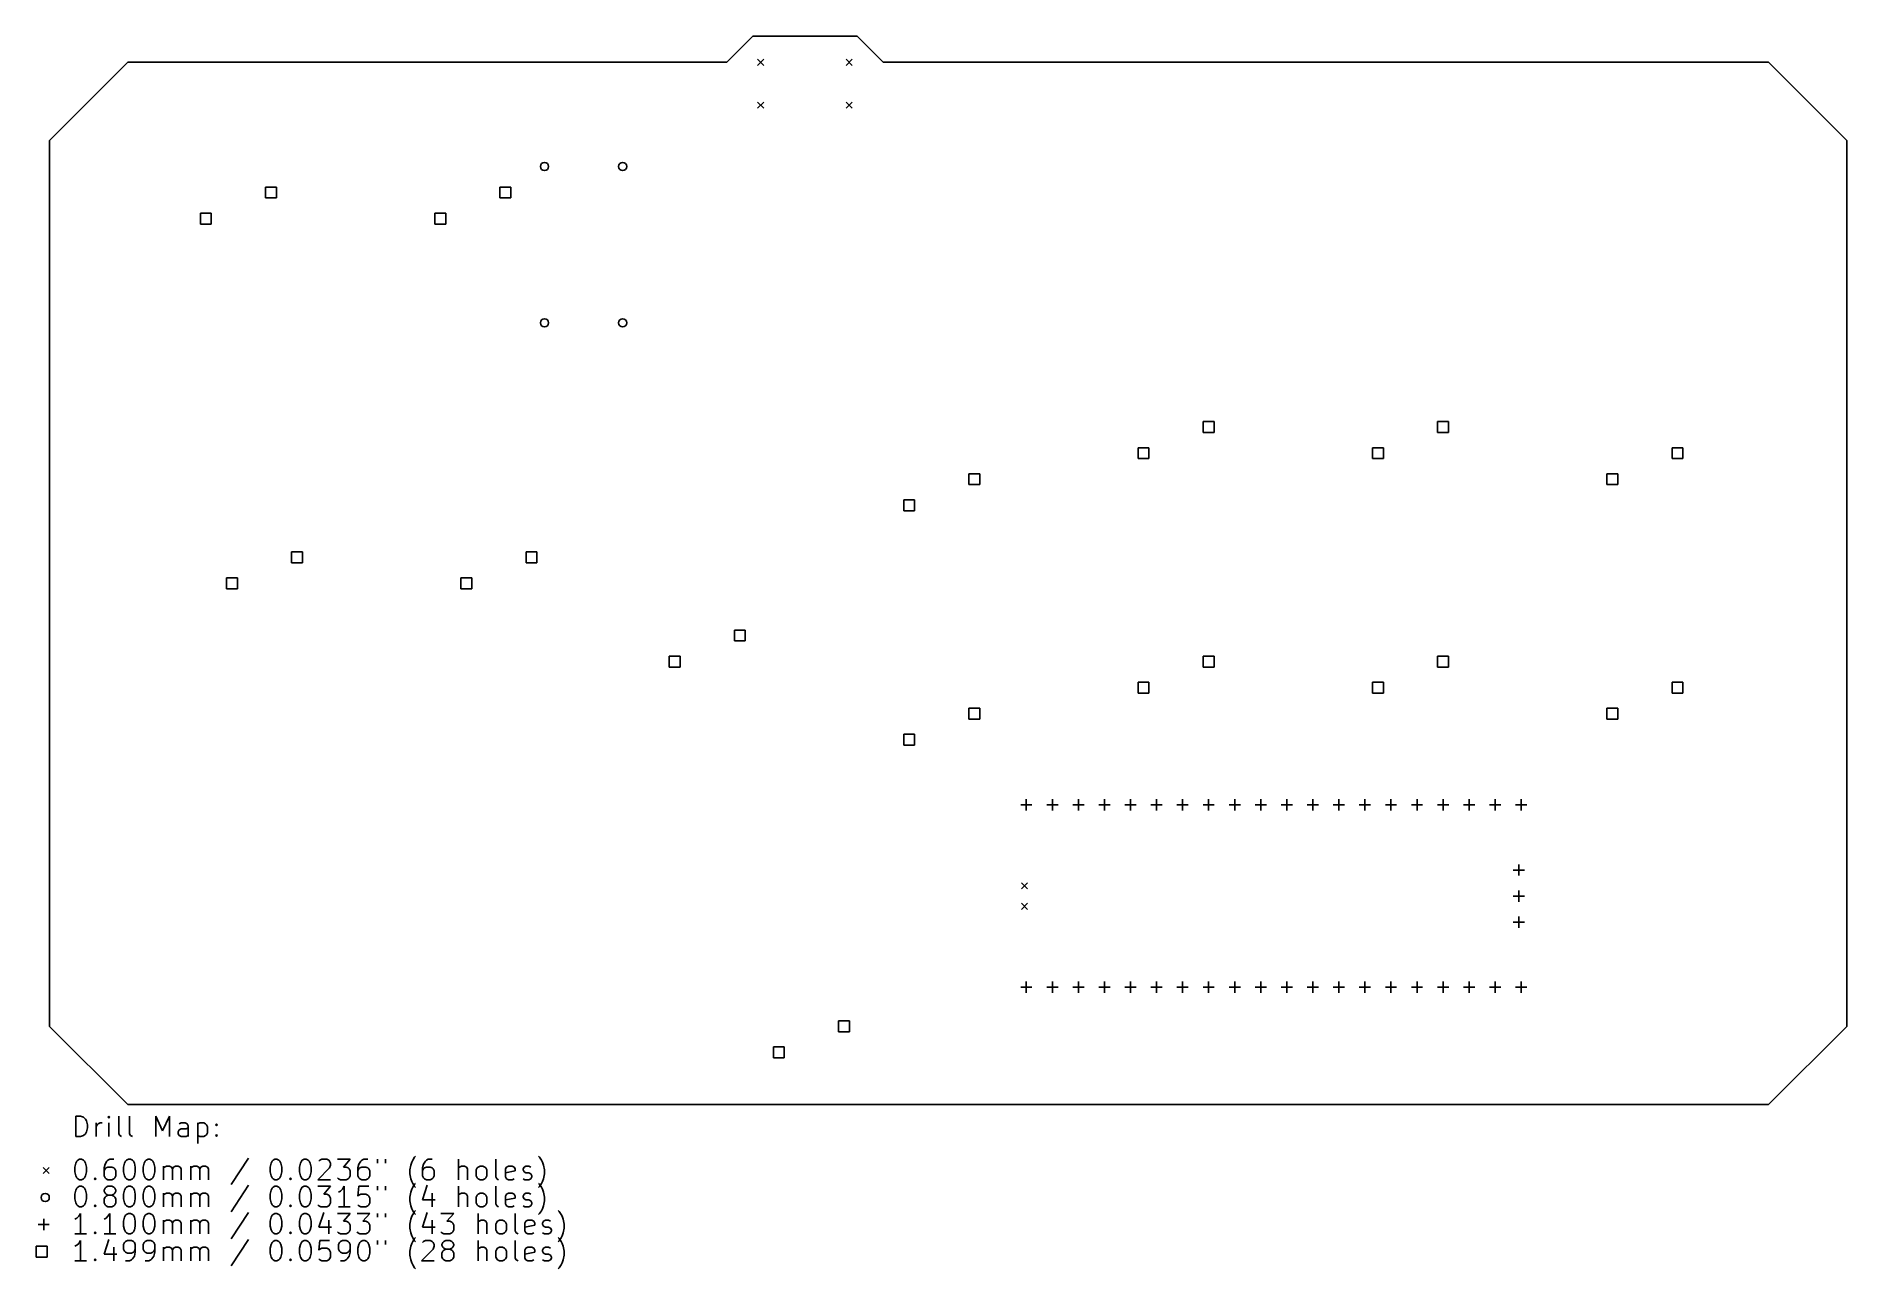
# Model space of a CAD drawing. Extents: x 77 to 254, y -153 to -33.
import ezdxf

# ---------------------------------------------------------------- set-up
doc = ezdxf.new("R2010")
doc.units = 0
doc.layers.add('BLACK', color=7, linetype='CONTINUOUS')

msp = doc.modelspace()

# ---------------------------------------------------------------- linework, layer by layer
at = {"layer": 'BLACK', "linetype": 'CONTINUOUS'}
for p, q in [((147.32, -33.02), (144.78, -35.56)), ((157.48, -33.02), (147.32, -33.02)), ((160.02, -35.56), (157.48, -33.02)), ((147.78, -35.26), (148.38, -35.86)), ((148.38, -35.26), (147.78, -35.86)), ((156.42, -35.26), (157.02, -35.86)), ((157.02, -35.26), (156.42, -35.86)), ((86.36, -35.56), (78.74, -43.18)), ((144.78, -35.56), (86.36, -35.56)), ((246.38, -35.56), (160.02, -35.56)), ((254, -43.18), (246.38, -35.56)), ((147.78, -39.44), (148.38, -40.04)), ((148.38, -39.44), (147.78, -40.04)), ((156.42, -39.44), (157.02, -40.04)), ((157.02, -39.44), (156.42, -40.04)), ((78.74, -43.18), (78.74, -129.54)), ((254, -129.54), (254, -43.18)), ((100.86, -47.7302), (99.8002, -47.7302)), ((99.8002, -47.7302), (99.8002, -48.7898)), ((99.8002, -48.7898), (100.86, -48.7898)), ((100.86, -48.7898), (100.86, -47.7302)), ((123.72, -47.7302), (122.66, -47.7302)), ((122.66, -47.7302), (122.66, -48.7898)), ((122.66, -48.7898), (123.72, -48.7898)), ((123.72, -48.7898), (123.72, -47.7302)), ((94.5098, -50.2702), (93.4502, -50.2702)), ((93.4502, -50.2702), (93.4502, -51.3298)), ((94.5098, -51.3298), (94.5098, -50.2702)), ((117.37, -50.2702), (116.31, -50.2702)), ((116.31, -50.2702), (116.31, -51.3298)), ((117.37, -51.3298), (117.37, -50.2702)), ((93.4502, -51.3298), (94.5098, -51.3298)), ((116.31, -51.3298), (117.37, -51.3298)), ((192.3, -70.5902), (191.24, -70.5902)), ((191.24, -70.5902), (191.24, -71.6498)), ((192.3, -71.6498), (192.3, -70.5902)), ((215.16, -70.5902), (214.1, -70.5902)), ((214.1, -70.5902), (214.1, -71.6498)), ((215.16, -71.6498), (215.16, -70.5902)), ((191.24, -71.6498), (192.3, -71.6498)), ((214.1, -71.6498), (215.16, -71.6498)), ((185.95, -73.1302), (184.89, -73.1302)), ((184.89, -73.1302), (184.89, -74.1898)), ((185.95, -74.1898), (185.95, -73.1302)), ((208.81, -73.1302), (207.75, -73.1302)), ((207.75, -73.1302), (207.75, -74.1898)), ((208.81, -74.1898), (208.81, -73.1302)), ((238.02, -73.1302), (236.96, -73.1302)), ((236.96, -73.1302), (236.96, -74.1898)), ((238.02, -74.1898), (238.02, -73.1302)), ((169.44, -75.6702), (168.38, -75.6702)), ((168.38, -75.6702), (168.38, -76.7298)), ((169.44, -76.7298), (169.44, -75.6702)), ((184.89, -74.1898), (185.95, -74.1898)), ((207.75, -74.1898), (208.81, -74.1898)), ((231.67, -75.6702), (230.61, -75.6702)), ((230.61, -75.6702), (230.61, -76.7298)), ((231.67, -76.7298), (231.67, -75.6702)), ((236.96, -74.1898), (238.02, -74.1898)), ((168.38, -76.7298), (169.44, -76.7298)), ((230.61, -76.7298), (231.67, -76.7298)), ((163.09, -78.2102), (162.03, -78.2102)), ((162.03, -78.2102), (162.03, -79.2698)), ((162.03, -79.2698), (163.09, -79.2698)), ((163.09, -79.2698), (163.09, -78.2102)), ((103.4, -83.2902), (102.34, -83.2902)), ((102.34, -83.2902), (102.34, -84.3498)), ((102.34, -84.3498), (103.4, -84.3498)), ((103.4, -84.3498), (103.4, -83.2902)), ((126.26, -83.2902), (125.2, -83.2902)), ((125.2, -83.2902), (125.2, -84.3498)), ((125.2, -84.3498), (126.26, -84.3498)), ((126.26, -84.3498), (126.26, -83.2902)), ((97.0498, -85.8302), (95.9902, -85.8302)), ((95.9902, -85.8302), (95.9902, -86.8898)), ((97.0498, -86.8898), (97.0498, -85.8302)), ((119.91, -85.8302), (118.85, -85.8302)), ((118.85, -85.8302), (118.85, -86.8898)), ((119.91, -86.8898), (119.91, -85.8302)), ((95.9902, -86.8898), (97.0498, -86.8898)), ((118.85, -86.8898), (119.91, -86.8898)), ((146.58, -90.9102), (145.52, -90.9102)), ((145.52, -90.9102), (145.52, -91.9698)), ((146.58, -91.9698), (146.58, -90.9102)), ((140.23, -93.4502), (139.17, -93.4502)), ((139.17, -93.4502), (139.17, -94.5098)), ((140.23, -94.5098), (140.23, -93.4502)), ((145.52, -91.9698), (146.58, -91.9698)), ((192.3, -93.4502), (191.24, -93.4502)), ((191.24, -93.4502), (191.24, -94.5098)), ((192.3, -94.5098), (192.3, -93.4502)), ((215.16, -93.4502), (214.1, -93.4502)), ((214.1, -93.4502), (214.1, -94.5098)), ((215.16, -94.5098), (215.16, -93.4502)), ((139.17, -94.5098), (140.23, -94.5098)), ((191.24, -94.5098), (192.3, -94.5098)), ((214.1, -94.5098), (215.16, -94.5098)), ((185.95, -95.9902), (184.89, -95.9902)), ((184.89, -95.9902), (184.89, -97.0498)), ((184.89, -97.0498), (185.95, -97.0498)), ((185.95, -97.0498), (185.95, -95.9902)), ((208.81, -95.9902), (207.75, -95.9902)), ((207.75, -95.9902), (207.75, -97.0498)), ((207.75, -97.0498), (208.81, -97.0498)), ((208.81, -97.0498), (208.81, -95.9902)), ((238.02, -95.9902), (236.96, -95.9902)), ((236.96, -95.9902), (236.96, -97.0498)), ((236.96, -97.0498), (238.02, -97.0498)), ((238.02, -97.0498), (238.02, -95.9902)), ((169.44, -98.5302), (168.38, -98.5302)), ((168.38, -98.5302), (168.38, -99.5898)), ((169.44, -99.5898), (169.44, -98.5302)), ((231.67, -98.5302), (230.61, -98.5302)), ((230.61, -98.5302), (230.61, -99.5898)), ((231.67, -99.5898), (231.67, -98.5302)), ((168.38, -99.5898), (169.44, -99.5898)), ((230.61, -99.5898), (231.67, -99.5898)), ((163.09, -101.07), (162.03, -101.07)), ((162.03, -101.07), (162.03, -102.13)), ((162.03, -102.13), (163.09, -102.13)), ((163.09, -102.13), (163.09, -101.07)), ((173.99, -107.4), (173.99, -108.5)), ((176.53, -107.4), (176.53, -108.5)), ((179.07, -107.4), (179.07, -108.5)), ((181.61, -107.4), (181.61, -108.5)), ((184.15, -107.4), (184.15, -108.5)), ((186.69, -107.4), (186.69, -108.5)), ((189.23, -107.4), (189.23, -108.5)), ((191.77, -107.4), (191.77, -108.5)), ((194.31, -107.4), (194.31, -108.5)), ((196.85, -107.4), (196.85, -108.5)), ((199.39, -107.4), (199.39, -108.5)), ((201.93, -107.4), (201.93, -108.5)), ((204.47, -107.4), (204.47, -108.5)), ((207.01, -107.4), (207.01, -108.5)), ((209.55, -107.4), (209.55, -108.5)), ((212.09, -107.4), (212.09, -108.5)), ((214.63, -107.4), (214.63, -108.5)), ((217.17, -107.4), (217.17, -108.5)), ((219.71, -107.4), (219.71, -108.5)), ((222.25, -107.4), (222.25, -108.5)), ((173.44, -107.95), (174.54, -107.95)), ((175.98, -107.95), (177.08, -107.95)), ((178.52, -107.95), (179.62, -107.95)), ((181.06, -107.95), (182.16, -107.95)), ((183.6, -107.95), (184.7, -107.95)), ((186.14, -107.95), (187.24, -107.95)), ((188.68, -107.95), (189.78, -107.95)), ((191.22, -107.95), (192.32, -107.95)), ((193.76, -107.95), (194.86, -107.95)), ((196.3, -107.95), (197.4, -107.95)), ((198.84, -107.95), (199.94, -107.95)), ((201.38, -107.95), (202.48, -107.95)), ((203.92, -107.95), (205.02, -107.95)), ((206.46, -107.95), (207.56, -107.95)), ((209, -107.95), (210.1, -107.95)), ((211.54, -107.95), (212.64, -107.95)), ((214.08, -107.95), (215.18, -107.95)), ((216.62, -107.95), (217.72, -107.95)), ((219.16, -107.95), (220.26, -107.95)), ((221.7, -107.95), (222.8, -107.95)), ((221.47, -114.3), (222.57, -114.3)), ((222.02, -113.75), (222.02, -114.85)), ((173.52, -115.54), (174.12, -116.14)), ((174.12, -115.54), (173.52, -116.14)), ((222.02, -116.29), (222.02, -117.39)), ((173.52, -117.54), (174.12, -118.14)), ((174.12, -117.54), (173.52, -118.14)), ((221.47, -116.84), (222.57, -116.84)), ((221.47, -119.38), (222.57, -119.38)), ((222.02, -118.83), (222.02, -119.93)), ((173.99, -125.18), (173.99, -126.28)), ((176.53, -125.18), (176.53, -126.28)), ((179.07, -125.18), (179.07, -126.28)), ((181.61, -125.18), (181.61, -126.28)), ((184.15, -125.18), (184.15, -126.28)), ((186.69, -125.18), (186.69, -126.28)), ((189.23, -125.18), (189.23, -126.28)), ((191.77, -125.18), (191.77, -126.28)), ((194.31, -125.18), (194.31, -126.28)), ((196.85, -125.18), (196.85, -126.28)), ((199.39, -125.18), (199.39, -126.28)), ((201.93, -125.18), (201.93, -126.28)), ((204.47, -125.18), (204.47, -126.28)), ((207.01, -125.18), (207.01, -126.28)), ((209.55, -125.18), (209.55, -126.28)), ((212.09, -125.18), (212.09, -126.28)), ((214.63, -125.18), (214.63, -126.28)), ((217.17, -125.18), (217.17, -126.28)), ((219.71, -125.18), (219.71, -126.28)), ((222.25, -125.18), (222.25, -126.28)), ((173.44, -125.73), (174.54, -125.73)), ((175.98, -125.73), (177.08, -125.73)), ((178.52, -125.73), (179.62, -125.73)), ((181.06, -125.73), (182.16, -125.73)), ((183.6, -125.73), (184.7, -125.73)), ((186.14, -125.73), (187.24, -125.73)), ((188.68, -125.73), (189.78, -125.73)), ((191.22, -125.73), (192.32, -125.73)), ((193.76, -125.73), (194.86, -125.73)), ((196.3, -125.73), (197.4, -125.73)), ((198.84, -125.73), (199.94, -125.73)), ((201.38, -125.73), (202.48, -125.73)), ((203.92, -125.73), (205.02, -125.73)), ((206.46, -125.73), (207.56, -125.73)), ((209, -125.73), (210.1, -125.73)), ((211.54, -125.73), (212.64, -125.73)), ((214.08, -125.73), (215.18, -125.73)), ((216.62, -125.73), (217.72, -125.73)), ((219.16, -125.73), (220.26, -125.73)), ((221.7, -125.73), (222.8, -125.73)), ((78.74, -129.54), (86.36, -137.16)), ((156.74, -129.01), (155.68, -129.01)), ((155.68, -129.01), (155.68, -130.07)), ((155.68, -130.07), (156.74, -130.07)), ((156.74, -130.07), (156.74, -129.01)), ((246.38, -137.16), (254, -129.54)), ((150.39, -131.55), (149.33, -131.55)), ((149.33, -131.55), (149.33, -132.61)), ((150.39, -132.61), (150.39, -131.55)), ((149.33, -132.61), (150.39, -132.61)), ((86.36, -137.16), (246.38, -137.16)), ((81.2912, -140.29), (81.2912, -138.29)), ((81.2912, -138.29), (81.7674, -138.29)), ((81.7674, -138.29), (82.0531, -138.385)), ((82.0531, -138.385), (82.2436, -138.575)), ((82.2436, -138.575), (82.3388, -138.766)), ((82.3388, -138.766), (82.434, -139.147)), ((82.434, -139.433), (82.3388, -139.814)), ((82.434, -139.147), (82.434, -139.433)), ((83.2912, -140.29), (83.2912, -138.956)), ((83.2912, -139.337), (83.3864, -139.147)), ((83.3864, -139.147), (83.4817, -139.052)), ((83.4817, -139.052), (83.6721, -138.956)), ((83.6721, -138.956), (83.8626, -138.956)), ((84.5293, -138.29), (84.434, -138.385)), ((84.434, -138.385), (84.5293, -138.48)), ((84.6245, -138.385), (84.5293, -138.29)), ((84.5293, -138.29), (84.5293, -138.48)), ((84.5293, -138.48), (84.6245, -138.385)), ((84.5293, -140.29), (84.5293, -138.956)), ((85.4817, -140.004), (85.4817, -138.29)), ((86.5293, -140.004), (86.5293, -138.29)), ((89.1007, -140.29), (89.1007, -138.29)), ((89.1007, -138.29), (89.7674, -139.718)), ((89.7674, -139.718), (90.434, -138.29)), ((90.434, -138.29), (90.434, -140.29)), ((91.5769, -138.956), (91.3864, -139.052)), ((91.9579, -138.956), (91.5769, -138.956)), ((92.1483, -139.052), (91.9579, -138.956)), ((92.0531, -139.528), (92.2436, -139.433)), ((92.2436, -139.242), (92.1483, -139.052)), ((92.2436, -140.29), (92.2436, -139.242)), ((93.196, -138.956), (93.196, -140.956)), ((93.196, -139.052), (93.3864, -138.956)), ((93.3864, -138.956), (93.7674, -138.956)), ((93.7674, -138.956), (93.9579, -139.052)), ((93.9579, -139.052), (94.0531, -139.147)), ((94.0531, -139.147), (94.1483, -139.337)), ((94.1483, -139.337), (94.1483, -139.909)), ((94.9102, -139.147), (95.0055, -139.052)), ((95.0055, -139.242), (94.9102, -139.147)), ((95.0055, -139.052), (95.1007, -139.147)), ((95.0055, -139.052), (95.0055, -139.242)), ((95.1007, -139.147), (95.0055, -139.242)), ((81.7674, -140.29), (81.2912, -140.29)), ((82.0531, -140.195), (81.7674, -140.29)), ((82.2436, -140.004), (82.0531, -140.195)), ((82.3388, -139.814), (82.2436, -140.004)), ((85.5769, -140.195), (85.4817, -140.004)), ((85.7674, -140.29), (85.5769, -140.195)), ((86.6245, -140.195), (86.5293, -140.004)), ((86.815, -140.29), (86.6245, -140.195)), ((91.2912, -139.814), (91.3864, -139.623)), ((91.2912, -140.004), (91.2912, -139.814)), ((91.3864, -140.195), (91.2912, -140.004)), ((91.3864, -139.623), (91.5769, -139.528)), ((91.5769, -140.29), (91.3864, -140.195)), ((91.5769, -139.528), (92.0531, -139.528)), ((92.0531, -140.29), (91.5769, -140.29)), ((92.2436, -140.195), (92.0531, -140.29)), ((93.3864, -140.29), (93.196, -140.195)), ((93.7674, -140.29), (93.3864, -140.29)), ((93.9579, -140.195), (93.7674, -140.29)), ((94.0531, -140.099), (93.9579, -140.195)), ((94.1483, -139.909), (94.0531, -140.099)), ((94.9102, -140.195), (95.0055, -140.099)), ((95.0055, -140.29), (94.9102, -140.195)), ((95.0055, -140.099), (95.1007, -140.195)), ((95.0055, -140.099), (95.0055, -140.29)), ((95.1007, -140.195), (95.0055, -140.29)), ((81.196, -143.252), (81.2912, -142.871)), ((81.2912, -142.871), (81.3864, -142.68)), ((81.3864, -142.68), (81.4817, -142.585)), ((81.4817, -142.585), (81.6721, -142.49)), ((81.6721, -142.49), (81.8626, -142.49)), ((81.8626, -142.49), (82.0531, -142.585)), ((82.0531, -142.585), (82.1483, -142.68)), ((82.1483, -142.68), (82.2436, -142.871)), ((82.2436, -142.871), (82.3388, -143.252)), ((84.1483, -142.966), (84.0531, -143.347)), ((84.3388, -142.68), (84.1483, -142.966)), ((84.434, -142.585), (84.3388, -142.68)), ((84.6245, -142.49), (84.434, -142.585)), ((85.0055, -142.49), (84.6245, -142.49)), ((85.9579, -143.252), (86.0531, -142.871)), ((86.0531, -142.871), (86.1483, -142.68)), ((86.1483, -142.68), (86.2436, -142.585)), ((86.2436, -142.585), (86.434, -142.49)), ((86.434, -142.49), (86.6245, -142.49)), ((86.6245, -142.49), (86.815, -142.585)), ((86.815, -142.585), (86.9102, -142.68)), ((86.9102, -142.68), (87.0055, -142.871)), ((87.0055, -142.871), (87.1007, -143.252)), ((87.8626, -143.252), (87.9579, -142.871)), ((87.9579, -142.871), (88.0531, -142.68)), ((88.0531, -142.68), (88.1483, -142.585)), ((88.1483, -142.585), (88.3388, -142.49)), ((88.3388, -142.49), (88.5293, -142.49)), ((88.5293, -142.49), (88.7198, -142.585)), ((88.7198, -142.585), (88.815, -142.68)), ((88.815, -142.68), (88.9102, -142.871)), ((88.9102, -142.871), (89.0055, -143.252)), ((98.1483, -142.395), (96.434, -144.966)), ((100.244, -143.252), (100.339, -142.871)), ((100.339, -142.871), (100.434, -142.68)), ((100.434, -142.68), (100.529, -142.585)), ((100.529, -142.585), (100.72, -142.49)), ((100.72, -142.49), (100.91, -142.49)), ((100.91, -142.49), (101.101, -142.585)), ((101.101, -142.585), (101.196, -142.68)), ((101.196, -142.68), (101.291, -142.871)), ((101.291, -142.871), (101.386, -143.252)), ((103.101, -143.252), (103.196, -142.871)), ((103.196, -142.871), (103.291, -142.68)), ((103.291, -142.68), (103.386, -142.585)), ((103.386, -142.585), (103.577, -142.49)), ((103.577, -142.49), (103.767, -142.49)), ((103.767, -142.49), (103.958, -142.585)), ((103.958, -142.585), (104.053, -142.68)), ((104.053, -142.68), (104.148, -142.871)), ((104.148, -142.871), (104.244, -143.252)), ((105.005, -142.68), (105.101, -142.585)), ((105.101, -142.585), (105.291, -142.49)), ((105.291, -142.49), (105.767, -142.49)), ((105.767, -142.49), (105.958, -142.585)), ((105.958, -142.585), (106.053, -142.68)), ((106.053, -142.68), (106.148, -142.871)), ((106.148, -142.871), (106.148, -143.061)), ((106.815, -142.49), (108.053, -142.49)), ((108.053, -142.49), (107.386, -143.252)), ((108.91, -142.966), (108.815, -143.347)), ((109.101, -142.68), (108.91, -142.966)), ((109.196, -142.585), (109.101, -142.68)), ((109.386, -142.49), (109.196, -142.585)), ((109.767, -142.49), (109.386, -142.49)), ((110.72, -142.49), (110.72, -142.871)), ((111.482, -142.49), (111.482, -142.871)), ((113.958, -143.061), (114.053, -142.775)), ((114.053, -142.775), (114.148, -142.585)), ((114.148, -142.585), (114.339, -142.299)), ((114.339, -142.299), (114.434, -142.204)), ((115.196, -142.966), (115.101, -143.347)), ((115.386, -142.68), (115.196, -142.966)), ((115.482, -142.585), (115.386, -142.68)), ((115.672, -142.49), (115.482, -142.585)), ((116.053, -142.49), (115.672, -142.49)), ((118.625, -144.49), (118.625, -142.49)), ((122.244, -144.204), (122.244, -142.49)), ((126.529, -142.299), (126.434, -142.204)), ((126.72, -142.585), (126.529, -142.299)), ((126.815, -142.775), (126.72, -142.585)), ((126.91, -143.061), (126.815, -142.775)), ((78.115, -143.285), (78.715, -143.885)), ((78.715, -143.285), (78.115, -143.885)), ((81.196, -143.728), (81.196, -143.252)), ((81.2912, -144.109), (81.196, -143.728)), ((81.3864, -144.299), (81.2912, -144.109)), ((81.4817, -144.395), (81.3864, -144.299)), ((81.6721, -144.49), (81.4817, -144.395)), ((81.8626, -144.49), (81.6721, -144.49)), ((82.0531, -144.395), (81.8626, -144.49)), ((82.1483, -144.299), (82.0531, -144.395)), ((82.2436, -144.109), (82.1483, -144.299)), ((82.3388, -143.728), (82.2436, -144.109)), ((82.3388, -143.252), (82.3388, -143.728)), ((83.1007, -144.395), (83.196, -144.299)), ((83.196, -144.49), (83.1007, -144.395)), ((83.196, -144.299), (83.2912, -144.395)), ((83.196, -144.299), (83.196, -144.49)), ((83.2912, -144.395), (83.196, -144.49)), ((84.0531, -143.347), (84.0531, -144.109)), ((84.1483, -143.442), (84.0531, -143.633)), ((84.0531, -144.109), (84.1483, -144.299)), ((84.2436, -143.347), (84.1483, -143.442)), ((84.1483, -144.299), (84.2436, -144.395)), ((84.434, -143.252), (84.2436, -143.347)), ((84.2436, -144.395), (84.434, -144.49)), ((84.815, -143.252), (84.434, -143.252)), ((84.434, -144.49), (84.815, -144.49)), ((85.0055, -143.347), (84.815, -143.252)), ((84.815, -144.49), (85.0055, -144.395)), ((85.1007, -143.442), (85.0055, -143.347)), ((85.0055, -144.395), (85.1007, -144.299)), ((85.196, -143.633), (85.1007, -143.442)), ((85.1007, -144.299), (85.196, -144.109)), ((85.196, -144.109), (85.196, -143.633)), ((85.9579, -143.728), (85.9579, -143.252)), ((86.0531, -144.109), (85.9579, -143.728)), ((86.1483, -144.299), (86.0531, -144.109)), ((86.2436, -144.395), (86.1483, -144.299)), ((86.434, -144.49), (86.2436, -144.395)), ((86.6245, -144.49), (86.434, -144.49)), ((86.815, -144.395), (86.6245, -144.49)), ((86.9102, -144.299), (86.815, -144.395)), ((87.0055, -144.109), (86.9102, -144.299)), ((87.1007, -143.728), (87.0055, -144.109)), ((87.1007, -143.252), (87.1007, -143.728)), ((87.8626, -143.728), (87.8626, -143.252)), ((87.9579, -144.109), (87.8626, -143.728)), ((88.0531, -144.299), (87.9579, -144.109)), ((88.1483, -144.395), (88.0531, -144.299)), ((88.3388, -144.49), (88.1483, -144.395)), ((88.5293, -144.49), (88.3388, -144.49)), ((88.7198, -144.395), (88.5293, -144.49)), ((88.815, -144.299), (88.7198, -144.395)), ((88.9102, -144.109), (88.815, -144.299)), ((89.0055, -143.728), (88.9102, -144.109)), ((89.0055, -143.252), (89.0055, -143.728)), ((89.8626, -144.49), (89.8626, -143.156)), ((89.8626, -143.347), (89.9579, -143.252)), ((89.9579, -143.252), (90.1483, -143.156)), ((90.1483, -143.156), (90.434, -143.156)), ((90.434, -143.156), (90.6245, -143.252)), ((90.6245, -143.252), (90.7198, -143.442)), ((90.7198, -143.442), (90.815, -143.252)), ((90.7198, -143.442), (90.7198, -144.49)), ((90.815, -143.252), (91.0055, -143.156)), ((91.0055, -143.156), (91.2912, -143.156)), ((91.2912, -143.156), (91.4817, -143.252)), ((91.4817, -143.252), (91.5769, -143.442)), ((91.5769, -143.442), (91.5769, -144.49)), ((92.5293, -144.49), (92.5293, -143.156)), ((92.5293, -143.347), (92.6245, -143.252)), ((92.6245, -143.252), (92.815, -143.156)), ((92.815, -143.156), (93.1007, -143.156)), ((93.1007, -143.156), (93.2912, -143.252)), ((93.2912, -143.252), (93.3864, -143.442)), ((93.3864, -143.442), (93.4817, -143.252)), ((93.3864, -143.442), (93.3864, -144.49)), ((93.4817, -143.252), (93.6721, -143.156)), ((93.6721, -143.156), (93.9579, -143.156)), ((93.9579, -143.156), (94.1483, -143.252)), ((94.1483, -143.252), (94.2436, -143.442)), ((94.2436, -143.442), (94.2436, -144.49)), ((100.244, -143.728), (100.244, -143.252)), ((100.339, -144.109), (100.244, -143.728)), ((100.434, -144.299), (100.339, -144.109)), ((100.529, -144.395), (100.434, -144.299)), ((100.72, -144.49), (100.529, -144.395)), ((100.91, -144.49), (100.72, -144.49)), ((101.101, -144.395), (100.91, -144.49)), ((101.196, -144.299), (101.101, -144.395)), ((101.291, -144.109), (101.196, -144.299)), ((101.386, -143.728), (101.291, -144.109)), ((101.386, -143.252), (101.386, -143.728)), ((102.148, -144.395), (102.244, -144.299)), ((102.244, -144.49), (102.148, -144.395)), ((102.244, -144.299), (102.339, -144.395)), ((102.244, -144.299), (102.244, -144.49)), ((102.339, -144.395), (102.244, -144.49)), ((103.101, -143.728), (103.101, -143.252)), ((103.196, -144.109), (103.101, -143.728)), ((103.291, -144.299), (103.196, -144.109)), ((103.386, -144.395), (103.291, -144.299)), ((103.577, -144.49), (103.386, -144.395)), ((103.767, -144.49), (103.577, -144.49)), ((103.958, -144.395), (103.767, -144.49)), ((104.053, -144.299), (103.958, -144.395)), ((104.148, -144.109), (104.053, -144.299)), ((104.244, -143.728), (104.148, -144.109)), ((104.244, -143.252), (104.244, -143.728)), ((106.053, -143.347), (104.91, -144.49)), ((104.91, -144.49), (106.148, -144.49)), ((106.148, -143.061), (106.053, -143.347)), ((106.91, -144.395), (106.815, -144.299)), ((107.101, -144.49), (106.91, -144.395)), ((107.672, -144.49), (107.101, -144.49)), ((107.386, -143.252), (107.672, -143.252)), ((107.672, -143.252), (107.863, -143.347)), ((107.863, -144.395), (107.672, -144.49)), ((107.863, -143.347), (107.958, -143.442)), ((107.958, -144.299), (107.863, -144.395)), ((107.958, -143.442), (108.053, -143.633)), ((108.053, -144.109), (107.958, -144.299)), ((108.053, -143.633), (108.053, -144.109)), ((108.815, -143.347), (108.815, -144.109)), ((108.91, -143.442), (108.815, -143.633)), ((108.815, -144.109), (108.91, -144.299)), ((109.005, -143.347), (108.91, -143.442)), ((108.91, -144.299), (109.005, -144.395)), ((109.196, -143.252), (109.005, -143.347)), ((109.005, -144.395), (109.196, -144.49)), ((109.577, -143.252), (109.196, -143.252)), ((109.196, -144.49), (109.577, -144.49)), ((109.767, -143.347), (109.577, -143.252)), ((109.577, -144.49), (109.767, -144.395)), ((109.863, -143.442), (109.767, -143.347)), ((109.767, -144.395), (109.863, -144.299)), ((109.958, -143.633), (109.863, -143.442)), ((109.863, -144.299), (109.958, -144.109)), ((109.958, -144.109), (109.958, -143.633)), ((113.863, -143.537), (113.958, -143.061)), ((113.863, -143.918), (113.863, -143.537)), ((113.958, -144.395), (113.863, -143.918)), ((114.053, -144.68), (113.958, -144.395)), ((114.148, -144.871), (114.053, -144.68)), ((115.101, -143.347), (115.101, -144.109)), ((115.196, -143.442), (115.101, -143.633)), ((115.101, -144.109), (115.196, -144.299)), ((115.291, -143.347), (115.196, -143.442)), ((115.196, -144.299), (115.291, -144.395)), ((115.482, -143.252), (115.291, -143.347)), ((115.291, -144.395), (115.482, -144.49)), ((115.863, -143.252), (115.482, -143.252)), ((115.482, -144.49), (115.863, -144.49)), ((116.053, -143.347), (115.863, -143.252)), ((115.863, -144.49), (116.053, -144.395)), ((116.148, -143.442), (116.053, -143.347)), ((116.053, -144.395), (116.148, -144.299)), ((116.244, -143.633), (116.148, -143.442)), ((116.148, -144.299), (116.244, -144.109)), ((116.244, -144.109), (116.244, -143.633)), ((118.72, -143.252), (118.625, -143.347)), ((118.91, -143.156), (118.72, -143.252)), ((119.196, -143.156), (118.91, -143.156)), ((119.386, -143.252), (119.196, -143.156)), ((119.482, -143.442), (119.386, -143.252)), ((119.482, -144.49), (119.482, -143.442)), ((120.339, -143.537), (120.434, -143.347)), ((120.339, -144.109), (120.339, -143.537)), ((120.434, -144.299), (120.339, -144.109)), ((120.434, -143.347), (120.529, -143.252)), ((120.529, -144.395), (120.434, -144.299)), ((120.529, -143.252), (120.72, -143.156)), ((120.72, -144.49), (120.529, -144.395)), ((120.72, -143.156), (121.005, -143.156)), ((121.005, -144.49), (120.72, -144.49)), ((121.005, -143.156), (121.196, -143.252)), ((121.196, -144.395), (121.005, -144.49)), ((121.196, -143.252), (121.291, -143.347)), ((121.291, -144.299), (121.196, -144.395)), ((121.291, -143.347), (121.386, -143.537)), ((121.386, -144.109), (121.291, -144.299)), ((121.386, -143.537), (121.386, -144.109)), ((122.339, -144.395), (122.244, -144.204)), ((122.529, -144.49), (122.339, -144.395)), ((123.196, -143.442), (123.291, -143.252)), ((123.196, -144.204), (123.196, -143.442)), ((124.148, -143.633), (123.196, -143.823)), ((123.291, -144.395), (123.196, -144.204)), ((123.291, -143.252), (123.482, -143.156)), ((123.482, -144.49), (123.291, -144.395)), ((123.482, -143.156), (123.863, -143.156)), ((123.863, -144.49), (123.482, -144.49)), ((123.863, -143.156), (124.053, -143.252)), ((124.053, -144.395), (123.863, -144.49)), ((124.053, -143.252), (124.148, -143.442)), ((124.148, -143.442), (124.148, -143.633)), ((124.91, -143.442), (125.005, -143.252)), ((124.91, -143.537), (124.91, -143.442)), ((125.005, -143.728), (124.91, -143.537)), ((124.91, -144.395), (125.101, -144.49)), ((125.005, -143.252), (125.196, -143.156)), ((125.196, -143.823), (125.005, -143.728)), ((125.101, -144.49), (125.482, -144.49)), ((125.196, -143.156), (125.482, -143.156)), ((125.482, -143.823), (125.196, -143.823)), ((125.482, -143.156), (125.672, -143.252)), ((125.672, -143.918), (125.482, -143.823)), ((125.482, -144.49), (125.672, -144.395)), ((125.767, -144.109), (125.672, -143.918)), ((125.672, -144.395), (125.767, -144.204)), ((125.767, -144.204), (125.767, -144.109)), ((126.72, -144.871), (126.815, -144.68)), ((126.815, -144.68), (126.91, -144.395)), ((127.005, -143.537), (126.91, -143.061)), ((126.91, -144.395), (127.005, -143.918)), ((127.005, -143.918), (127.005, -143.537)), ((81.196, -145.892), (81.2912, -145.511)), ((81.196, -146.368), (81.196, -145.892)), ((81.2912, -146.749), (81.196, -146.368)), ((81.2912, -145.511), (81.3864, -145.32)), ((81.3864, -145.32), (81.4817, -145.225)), ((81.4817, -145.225), (81.6721, -145.13)), ((81.6721, -145.13), (81.8626, -145.13)), ((81.8626, -145.13), (82.0531, -145.225)), ((82.0531, -145.225), (82.1483, -145.32)), ((82.1483, -145.32), (82.2436, -145.511)), ((82.2436, -145.511), (82.3388, -145.892)), ((82.3388, -146.368), (82.2436, -146.749)), ((82.3388, -145.892), (82.3388, -146.368)), ((84.0531, -145.511), (84.1483, -145.32)), ((84.0531, -145.606), (84.0531, -145.511)), ((84.1483, -145.796), (84.0531, -145.606)), ((84.1483, -146.177), (84.0531, -146.368)), ((84.0531, -146.368), (84.0531, -146.749)), ((84.1483, -145.32), (84.2436, -145.225)), ((84.2436, -145.892), (84.1483, -145.796)), ((84.2436, -146.082), (84.1483, -146.177)), ((84.2436, -145.225), (84.434, -145.13)), ((84.434, -145.987), (84.2436, -145.892)), ((84.434, -145.987), (84.2436, -146.082)), ((84.434, -145.13), (84.815, -145.13)), ((84.815, -145.987), (84.434, -145.987)), ((84.815, -145.13), (85.0055, -145.225)), ((85.0055, -145.892), (84.815, -145.987)), ((85.0055, -146.082), (84.815, -145.987)), ((85.0055, -145.225), (85.1007, -145.32)), ((85.1007, -145.796), (85.0055, -145.892)), ((85.1007, -146.177), (85.0055, -146.082)), ((85.1007, -145.32), (85.196, -145.511)), ((85.196, -145.606), (85.1007, -145.796)), ((85.196, -146.368), (85.1007, -146.177)), ((85.196, -145.511), (85.196, -145.606)), ((85.196, -146.749), (85.196, -146.368)), ((85.9579, -145.892), (86.0531, -145.511)), ((85.9579, -146.368), (85.9579, -145.892)), ((86.0531, -146.749), (85.9579, -146.368)), ((86.0531, -145.511), (86.1483, -145.32)), ((86.1483, -145.32), (86.2436, -145.225)), ((86.2436, -145.225), (86.434, -145.13)), ((86.434, -145.13), (86.6245, -145.13)), ((86.6245, -145.13), (86.815, -145.225)), ((86.815, -145.225), (86.9102, -145.32)), ((86.9102, -145.32), (87.0055, -145.511)), ((87.0055, -145.511), (87.1007, -145.892)), ((87.1007, -146.368), (87.0055, -146.749)), ((87.1007, -145.892), (87.1007, -146.368)), ((87.8626, -145.892), (87.9579, -145.511)), ((87.8626, -146.368), (87.8626, -145.892)), ((87.9579, -146.749), (87.8626, -146.368)), ((87.9579, -145.511), (88.0531, -145.32)), ((88.0531, -145.32), (88.1483, -145.225)), ((88.1483, -145.225), (88.3388, -145.13)), ((88.3388, -145.13), (88.5293, -145.13)), ((88.5293, -145.13), (88.7198, -145.225)), ((88.7198, -145.225), (88.815, -145.32)), ((88.815, -145.32), (88.9102, -145.511)), ((88.9102, -145.511), (89.0055, -145.892)), ((89.0055, -146.368), (88.9102, -146.749)), ((89.0055, -145.892), (89.0055, -146.368)), ((89.8626, -147.13), (89.8626, -145.796)), ((89.8626, -145.987), (89.9579, -145.892)), ((89.9579, -145.892), (90.1483, -145.796)), ((90.1483, -145.796), (90.434, -145.796)), ((90.434, -145.796), (90.6245, -145.892)), ((90.6245, -145.892), (90.7198, -146.082)), ((90.7198, -146.082), (90.815, -145.892)), ((90.7198, -146.082), (90.7198, -147.13)), ((90.815, -145.892), (91.0055, -145.796)), ((91.0055, -145.796), (91.2912, -145.796)), ((91.2912, -145.796), (91.4817, -145.892)), ((91.4817, -145.892), (91.5769, -146.082)), ((91.5769, -146.082), (91.5769, -147.13)), ((92.5293, -147.13), (92.5293, -145.796)), ((92.5293, -145.987), (92.6245, -145.892)), ((92.6245, -145.892), (92.815, -145.796)), ((92.815, -145.796), (93.1007, -145.796)), ((93.1007, -145.796), (93.2912, -145.892)), ((93.2912, -145.892), (93.3864, -146.082)), ((93.3864, -146.082), (93.4817, -145.892)), ((93.3864, -146.082), (93.3864, -147.13)), ((93.4817, -145.892), (93.6721, -145.796)), ((93.6721, -145.796), (93.9579, -145.796)), ((93.9579, -145.796), (94.1483, -145.892)), ((94.1483, -145.892), (94.2436, -146.082)), ((94.2436, -146.082), (94.2436, -147.13)), ((98.1483, -145.035), (96.434, -147.606)), ((100.244, -145.892), (100.339, -145.511)), ((100.244, -146.368), (100.244, -145.892)), ((100.339, -146.749), (100.244, -146.368)), ((100.339, -145.511), (100.434, -145.32)), ((100.434, -145.32), (100.529, -145.225)), ((100.529, -145.225), (100.72, -145.13)), ((100.72, -145.13), (100.91, -145.13)), ((100.91, -145.13), (101.101, -145.225)), ((101.101, -145.225), (101.196, -145.32)), ((101.196, -145.32), (101.291, -145.511)), ((101.291, -145.511), (101.386, -145.892)), ((101.386, -146.368), (101.291, -146.749)), ((101.386, -145.892), (101.386, -146.368)), ((103.101, -145.892), (103.196, -145.511)), ((103.101, -146.368), (103.101, -145.892)), ((103.196, -146.749), (103.101, -146.368)), ((103.196, -145.511), (103.291, -145.32)), ((103.291, -145.32), (103.386, -145.225)), ((103.386, -145.225), (103.577, -145.13)), ((103.577, -145.13), (103.767, -145.13)), ((103.767, -145.13), (103.958, -145.225)), ((103.958, -145.225), (104.053, -145.32)), ((104.053, -145.32), (104.148, -145.511)), ((104.148, -145.511), (104.244, -145.892)), ((104.244, -146.368), (104.148, -146.749)), ((104.244, -145.892), (104.244, -146.368)), ((104.91, -145.13), (106.148, -145.13)), ((106.148, -145.13), (105.482, -145.892)), ((105.482, -145.892), (105.767, -145.892)), ((105.767, -145.892), (105.958, -145.987)), ((105.958, -145.987), (106.053, -146.082)), ((106.053, -146.082), (106.148, -146.273)), ((106.148, -146.273), (106.148, -146.749)), ((107.101, -145.606), (106.91, -145.701)), ((107.291, -145.415), (107.101, -145.606)), ((107.482, -145.13), (107.291, -145.415)), ((107.482, -147.13), (107.482, -145.13)), ((108.91, -145.13), (108.815, -146.082)), ((108.815, -146.082), (108.91, -145.987)), ((109.863, -145.13), (108.91, -145.13)), ((108.91, -145.987), (109.101, -145.892)), ((109.101, -145.892), (109.577, -145.892)), ((109.577, -145.892), (109.767, -145.987)), ((109.767, -145.987), (109.863, -146.082)), ((109.863, -146.082), (109.958, -146.273)), ((109.958, -146.273), (109.958, -146.749)), ((110.72, -145.13), (110.72, -145.511)), ((111.482, -145.13), (111.482, -145.511)), ((113.863, -146.177), (113.958, -145.701)), ((113.863, -146.558), (113.863, -146.177)), ((113.958, -145.701), (114.053, -145.415)), ((114.053, -145.415), (114.148, -145.225)), ((114.339, -145.156), (114.148, -144.871)), ((114.148, -145.225), (114.339, -144.939)), ((114.339, -144.939), (114.434, -144.844)), ((114.434, -145.252), (114.339, -145.156)), ((115.577, -145.035), (115.101, -146.463)), ((115.101, -146.463), (116.339, -146.463)), ((116.053, -145.796), (116.053, -147.13)), ((118.625, -147.13), (118.625, -145.13)), ((118.72, -145.892), (118.625, -145.987)), ((118.91, -145.796), (118.72, -145.892)), ((119.196, -145.796), (118.91, -145.796)), ((119.386, -145.892), (119.196, -145.796)), ((119.482, -146.082), (119.386, -145.892)), ((119.482, -147.13), (119.482, -146.082)), ((120.339, -146.177), (120.434, -145.987)), ((120.339, -146.749), (120.339, -146.177)), ((120.434, -145.987), (120.529, -145.892)), ((120.529, -145.892), (120.72, -145.796)), ((120.72, -145.796), (121.005, -145.796)), ((121.005, -145.796), (121.196, -145.892)), ((121.196, -145.892), (121.291, -145.987)), ((121.291, -145.987), (121.386, -146.177)), ((121.386, -146.177), (121.386, -146.749)), ((122.244, -146.844), (122.244, -145.13)), ((123.196, -146.082), (123.291, -145.892)), ((123.196, -146.844), (123.196, -146.082)), ((124.148, -146.273), (123.196, -146.463)), ((123.291, -145.892), (123.482, -145.796)), ((123.482, -145.796), (123.863, -145.796)), ((123.863, -145.796), (124.053, -145.892)), ((124.053, -145.892), (124.148, -146.082)), ((124.148, -146.082), (124.148, -146.273)), ((124.91, -146.082), (125.005, -145.892)), ((124.91, -146.177), (124.91, -146.082)), ((125.005, -146.368), (124.91, -146.177)), ((125.005, -145.892), (125.196, -145.796)), ((125.196, -146.463), (125.005, -146.368)), ((125.196, -145.796), (125.482, -145.796)), ((125.482, -146.463), (125.196, -146.463)), ((125.482, -145.796), (125.672, -145.892)), ((125.672, -146.558), (125.482, -146.463)), ((126.529, -144.939), (126.434, -144.844)), ((126.434, -145.252), (126.529, -145.156)), ((126.529, -145.156), (126.72, -144.871)), ((126.72, -145.225), (126.529, -144.939)), ((126.815, -145.415), (126.72, -145.225)), ((126.91, -145.701), (126.815, -145.415)), ((127.005, -146.177), (126.91, -145.701)), ((127.005, -146.558), (127.005, -146.177)), ((81.3864, -148.246), (81.196, -148.341)), ((81.3864, -146.939), (81.2912, -146.749)), ((81.4817, -147.035), (81.3864, -146.939)), ((81.5769, -148.055), (81.3864, -148.246)), ((81.6721, -147.13), (81.4817, -147.035)), ((81.7674, -147.77), (81.5769, -148.055)), ((81.8626, -147.13), (81.6721, -147.13)), ((81.7674, -149.77), (81.7674, -147.77)), ((82.0531, -147.035), (81.8626, -147.13)), ((82.1483, -146.939), (82.0531, -147.035)), ((82.2436, -146.749), (82.1483, -146.939)), ((83.1007, -147.035), (83.196, -146.939)), ((83.196, -147.13), (83.1007, -147.035)), ((83.196, -146.939), (83.2912, -147.035)), ((83.196, -146.939), (83.196, -147.13)), ((83.2912, -147.035), (83.196, -147.13)), ((84.0531, -146.749), (84.1483, -146.939)), ((84.2436, -148.246), (84.0531, -148.341)), ((84.1483, -146.939), (84.2436, -147.035)), ((84.2436, -147.035), (84.434, -147.13)), ((84.434, -148.055), (84.2436, -148.246)), ((84.434, -147.13), (84.815, -147.13)), ((84.6245, -147.77), (84.434, -148.055)), ((84.6245, -149.77), (84.6245, -147.77)), ((84.815, -147.13), (85.0055, -147.035)), ((85.0055, -147.035), (85.1007, -146.939)), ((85.1007, -146.939), (85.196, -146.749)), ((85.9579, -148.532), (86.0531, -148.151)), ((86.1483, -146.939), (86.0531, -146.749)), ((86.0531, -148.151), (86.1483, -147.96)), ((86.2436, -147.035), (86.1483, -146.939)), ((86.1483, -147.96), (86.2436, -147.865)), ((86.434, -147.13), (86.2436, -147.035)), ((86.2436, -147.865), (86.434, -147.77)), ((86.6245, -147.13), (86.434, -147.13)), ((86.434, -147.77), (86.6245, -147.77)), ((86.815, -147.035), (86.6245, -147.13)), ((86.6245, -147.77), (86.815, -147.865)), ((86.9102, -146.939), (86.815, -147.035)), ((86.815, -147.865), (86.9102, -147.96)), ((87.0055, -146.749), (86.9102, -146.939)), ((86.9102, -147.96), (87.0055, -148.151)), ((87.0055, -148.151), (87.1007, -148.532)), ((87.8626, -148.532), (87.9579, -148.151)), ((88.0531, -146.939), (87.9579, -146.749)), ((87.9579, -148.151), (88.0531, -147.96)), ((88.1483, -147.035), (88.0531, -146.939)), ((88.0531, -147.96), (88.1483, -147.865)), ((88.3388, -147.13), (88.1483, -147.035)), ((88.1483, -147.865), (88.3388, -147.77)), ((88.5293, -147.13), (88.3388, -147.13)), ((88.3388, -147.77), (88.5293, -147.77)), ((88.7198, -147.035), (88.5293, -147.13)), ((88.5293, -147.77), (88.7198, -147.865)), ((88.815, -146.939), (88.7198, -147.035)), ((88.7198, -147.865), (88.815, -147.96)), ((88.9102, -146.749), (88.815, -146.939)), ((88.815, -147.96), (88.9102, -148.151)), ((88.9102, -148.151), (89.0055, -148.532)), ((98.1483, -147.675), (96.434, -150.246)), ((100.244, -148.532), (100.339, -148.151)), ((100.434, -146.939), (100.339, -146.749)), ((100.339, -148.151), (100.434, -147.96)), ((100.529, -147.035), (100.434, -146.939)), ((100.434, -147.96), (100.529, -147.865)), ((100.72, -147.13), (100.529, -147.035)), ((100.529, -147.865), (100.72, -147.77)), ((100.91, -147.13), (100.72, -147.13)), ((100.72, -147.77), (100.91, -147.77)), ((101.101, -147.035), (100.91, -147.13)), ((100.91, -147.77), (101.101, -147.865)), ((101.196, -146.939), (101.101, -147.035)), ((101.101, -147.865), (101.196, -147.96)), ((101.291, -146.749), (101.196, -146.939)), ((101.196, -147.96), (101.291, -148.151)), ((101.291, -148.151), (101.386, -148.532)), ((102.148, -147.035), (102.244, -146.939)), ((102.244, -147.13), (102.148, -147.035)), ((102.244, -146.939), (102.339, -147.035)), ((102.244, -146.939), (102.244, -147.13)), ((102.339, -147.035), (102.244, -147.13)), ((103.101, -148.532), (103.196, -148.151)), ((103.291, -146.939), (103.196, -146.749)), ((103.196, -148.151), (103.291, -147.96)), ((103.386, -147.035), (103.291, -146.939)), ((103.291, -147.96), (103.386, -147.865)), ((103.577, -147.13), (103.386, -147.035)), ((103.386, -147.865), (103.577, -147.77)), ((103.767, -147.13), (103.577, -147.13)), ((103.577, -147.77), (103.767, -147.77)), ((103.958, -147.035), (103.767, -147.13)), ((103.767, -147.77), (103.958, -147.865)), ((104.053, -146.939), (103.958, -147.035)), ((103.958, -147.865), (104.053, -147.96)), ((104.148, -146.749), (104.053, -146.939)), ((104.053, -147.96), (104.148, -148.151)), ((104.148, -148.151), (104.244, -148.532)), ((105.005, -147.035), (104.91, -146.939)), ((105.196, -147.13), (105.005, -147.035)), ((105.482, -147.675), (105.005, -149.103)), ((105.767, -147.13), (105.196, -147.13)), ((105.958, -147.035), (105.767, -147.13)), ((106.053, -146.939), (105.958, -147.035)), ((106.148, -146.749), (106.053, -146.939)), ((106.815, -147.77), (108.053, -147.77)), ((108.053, -147.13), (106.91, -147.13)), ((108.053, -147.77), (107.386, -148.532)), ((108.72, -147.77), (109.958, -147.77)), ((108.91, -147.035), (108.815, -146.939)), ((109.101, -147.13), (108.91, -147.035)), ((109.577, -147.13), (109.101, -147.13)), ((109.958, -147.77), (109.291, -148.532)), ((109.767, -147.035), (109.577, -147.13)), ((109.863, -146.939), (109.767, -147.035)), ((109.958, -146.749), (109.863, -146.939)), ((110.72, -147.77), (110.72, -148.151)), ((111.482, -147.77), (111.482, -148.151)), ((113.958, -147.035), (113.863, -146.558)), ((114.053, -147.32), (113.958, -147.035)), ((113.958, -148.341), (114.053, -148.055)), ((114.148, -147.511), (114.053, -147.32)), ((114.053, -148.055), (114.148, -147.865)), ((114.339, -147.796), (114.148, -147.511)), ((114.148, -147.865), (114.339, -147.579)), ((114.339, -147.579), (114.434, -147.484)), ((114.434, -147.892), (114.339, -147.796)), ((115.577, -147.675), (115.101, -149.103)), ((116.91, -147.77), (118.148, -147.77)), ((118.148, -147.77), (117.482, -148.532)), ((120.434, -146.939), (120.339, -146.749)), ((120.529, -147.035), (120.434, -146.939)), ((120.72, -147.13), (120.529, -147.035)), ((120.529, -149.77), (120.529, -147.77)), ((121.005, -147.13), (120.72, -147.13)), ((121.196, -147.035), (121.005, -147.13)), ((121.291, -146.939), (121.196, -147.035)), ((121.386, -146.749), (121.291, -146.939)), ((122.339, -147.035), (122.244, -146.844)), ((122.529, -147.13), (122.339, -147.035)), ((123.291, -147.035), (123.196, -146.844)), ((123.482, -147.13), (123.291, -147.035)), ((123.863, -147.13), (123.482, -147.13)), ((124.053, -147.035), (123.863, -147.13)), ((124.148, -149.484), (124.148, -147.77)), ((124.91, -147.035), (125.101, -147.13)), ((125.101, -147.13), (125.482, -147.13)), ((125.482, -147.13), (125.672, -147.035)), ((125.767, -146.749), (125.672, -146.558)), ((125.672, -147.035), (125.767, -146.844)), ((125.767, -146.844), (125.767, -146.749)), ((126.434, -147.892), (126.529, -147.796)), ((126.529, -147.796), (126.72, -147.511)), ((126.72, -147.511), (126.815, -147.32)), ((126.815, -147.32), (126.91, -147.035)), ((126.91, -147.035), (127.005, -146.558)), ((128.434, -147.579), (128.339, -147.484)), ((128.625, -147.865), (128.434, -147.579)), ((128.72, -148.055), (128.625, -147.865)), ((128.815, -148.341), (128.72, -148.055)), ((77.615, -148.865), (78.715, -148.865)), ((78.165, -148.315), (78.165, -149.415)), ((82.3388, -149.77), (81.196, -149.77)), ((83.1007, -149.675), (83.196, -149.579)), ((83.196, -149.77), (83.1007, -149.675)), ((83.196, -149.579), (83.2912, -149.675)), ((83.196, -149.579), (83.196, -149.77)), ((83.2912, -149.675), (83.196, -149.77)), ((85.196, -149.77), (84.0531, -149.77)), ((85.9579, -149.008), (85.9579, -148.532)), ((86.0531, -149.389), (85.9579, -149.008)), ((86.1483, -149.579), (86.0531, -149.389)), ((86.2436, -149.675), (86.1483, -149.579)), ((86.434, -149.77), (86.2436, -149.675)), ((86.6245, -149.77), (86.434, -149.77)), ((86.815, -149.675), (86.6245, -149.77)), ((86.9102, -149.579), (86.815, -149.675)), ((87.0055, -149.389), (86.9102, -149.579)), ((87.1007, -149.008), (87.0055, -149.389)), ((87.1007, -148.532), (87.1007, -149.008)), ((87.8626, -149.008), (87.8626, -148.532)), ((87.9579, -149.389), (87.8626, -149.008)), ((88.0531, -149.579), (87.9579, -149.389)), ((88.1483, -149.675), (88.0531, -149.579)), ((88.3388, -149.77), (88.1483, -149.675)), ((88.5293, -149.77), (88.3388, -149.77)), ((88.7198, -149.675), (88.5293, -149.77)), ((88.815, -149.579), (88.7198, -149.675)), ((88.9102, -149.389), (88.815, -149.579)), ((89.0055, -149.008), (88.9102, -149.389)), ((89.0055, -148.532), (89.0055, -149.008)), ((89.8626, -149.77), (89.8626, -148.436)), ((89.8626, -148.627), (89.9579, -148.532)), ((89.9579, -148.532), (90.1483, -148.436)), ((90.1483, -148.436), (90.434, -148.436)), ((90.434, -148.436), (90.6245, -148.532)), ((90.6245, -148.532), (90.7198, -148.722)), ((90.7198, -148.722), (90.815, -148.532)), ((90.7198, -148.722), (90.7198, -149.77)), ((90.815, -148.532), (91.0055, -148.436)), ((91.0055, -148.436), (91.2912, -148.436)), ((91.2912, -148.436), (91.4817, -148.532)), ((91.4817, -148.532), (91.5769, -148.722)), ((91.5769, -148.722), (91.5769, -149.77)), ((92.5293, -149.77), (92.5293, -148.436)), ((92.5293, -148.627), (92.6245, -148.532)), ((92.6245, -148.532), (92.815, -148.436)), ((92.815, -148.436), (93.1007, -148.436)), ((93.1007, -148.436), (93.2912, -148.532)), ((93.2912, -148.532), (93.3864, -148.722)), ((93.3864, -148.722), (93.4817, -148.532)), ((93.3864, -148.722), (93.3864, -149.77)), ((93.4817, -148.532), (93.6721, -148.436)), ((93.6721, -148.436), (93.9579, -148.436)), ((93.9579, -148.436), (94.1483, -148.532)), ((94.1483, -148.532), (94.2436, -148.722)), ((94.2436, -148.722), (94.2436, -149.77)), ((100.244, -149.008), (100.244, -148.532)), ((100.339, -149.389), (100.244, -149.008)), ((100.434, -149.579), (100.339, -149.389)), ((100.529, -149.675), (100.434, -149.579)), ((100.72, -149.77), (100.529, -149.675)), ((100.91, -149.77), (100.72, -149.77)), ((101.101, -149.675), (100.91, -149.77)), ((101.196, -149.579), (101.101, -149.675)), ((101.291, -149.389), (101.196, -149.579)), ((101.386, -149.008), (101.291, -149.389)), ((101.386, -148.532), (101.386, -149.008)), ((102.148, -149.675), (102.244, -149.579)), ((102.244, -149.77), (102.148, -149.675)), ((102.244, -149.579), (102.339, -149.675)), ((102.244, -149.579), (102.244, -149.77)), ((102.339, -149.675), (102.244, -149.77)), ((103.101, -149.008), (103.101, -148.532)), ((103.196, -149.389), (103.101, -149.008)), ((103.291, -149.579), (103.196, -149.389)), ((103.386, -149.675), (103.291, -149.579)), ((103.577, -149.77), (103.386, -149.675)), ((103.767, -149.77), (103.577, -149.77)), ((103.958, -149.675), (103.767, -149.77)), ((104.053, -149.579), (103.958, -149.675)), ((104.148, -149.389), (104.053, -149.579)), ((104.244, -149.008), (104.148, -149.389)), ((104.244, -148.532), (104.244, -149.008)), ((105.005, -149.103), (106.244, -149.103)), ((105.958, -148.436), (105.958, -149.77)), ((106.91, -149.675), (106.815, -149.579)), ((107.101, -149.77), (106.91, -149.675)), ((107.672, -149.77), (107.101, -149.77)), ((107.386, -148.532), (107.672, -148.532)), ((107.672, -148.532), (107.863, -148.627)), ((107.863, -149.675), (107.672, -149.77)), ((107.863, -148.627), (107.958, -148.722)), ((107.958, -149.579), (107.863, -149.675)), ((107.958, -148.722), (108.053, -148.913)), ((108.053, -149.389), (107.958, -149.579)), ((108.053, -148.913), (108.053, -149.389)), ((108.815, -149.675), (108.72, -149.579)), ((109.005, -149.77), (108.815, -149.675)), ((109.577, -149.77), (109.005, -149.77)), ((109.291, -148.532), (109.577, -148.532)), ((109.577, -148.532), (109.767, -148.627)), ((109.767, -149.675), (109.577, -149.77)), ((109.767, -148.627), (109.863, -148.722)), ((109.863, -149.579), (109.767, -149.675)), ((109.863, -148.722), (109.958, -148.913)), ((109.958, -149.389), (109.863, -149.579)), ((109.958, -148.913), (109.958, -149.389)), ((113.863, -148.817), (113.958, -148.341)), ((113.863, -149.198), (113.863, -148.817)), ((113.958, -149.675), (113.863, -149.198)), ((114.053, -149.96), (113.958, -149.675)), ((114.148, -150.151), (114.053, -149.96)), ((115.101, -149.103), (116.339, -149.103)), ((116.053, -148.436), (116.053, -149.77)), ((117.005, -149.675), (116.91, -149.579)), ((117.196, -149.77), (117.005, -149.675)), ((117.767, -149.77), (117.196, -149.77)), ((117.482, -148.532), (117.767, -148.532)), ((117.767, -148.532), (117.958, -148.627)), ((117.958, -149.675), (117.767, -149.77)), ((117.958, -148.627), (118.053, -148.722)), ((118.053, -149.579), (117.958, -149.675)), ((118.053, -148.722), (118.148, -148.913)), ((118.148, -149.389), (118.053, -149.579)), ((118.148, -148.913), (118.148, -149.389)), ((120.625, -148.532), (120.529, -148.627)), ((120.815, -148.436), (120.625, -148.532)), ((121.101, -148.436), (120.815, -148.436)), ((121.291, -148.532), (121.101, -148.436)), ((121.386, -148.722), (121.291, -148.532)), ((121.386, -149.77), (121.386, -148.722)), ((122.244, -148.817), (122.339, -148.627)), ((122.244, -149.389), (122.244, -148.817)), ((122.339, -149.579), (122.244, -149.389)), ((122.339, -148.627), (122.434, -148.532)), ((122.434, -149.675), (122.339, -149.579)), ((122.434, -148.532), (122.625, -148.436)), ((122.625, -149.77), (122.434, -149.675)), ((122.625, -148.436), (122.91, -148.436)), ((122.91, -149.77), (122.625, -149.77)), ((122.91, -148.436), (123.101, -148.532)), ((123.101, -149.675), (122.91, -149.77)), ((123.101, -148.532), (123.196, -148.627)), ((123.196, -149.579), (123.101, -149.675)), ((123.196, -148.627), (123.291, -148.817)), ((123.291, -149.389), (123.196, -149.579)), ((123.291, -148.817), (123.291, -149.389)), ((124.244, -149.675), (124.148, -149.484)), ((124.434, -149.77), (124.244, -149.675)), ((125.101, -148.722), (125.196, -148.532)), ((125.101, -149.484), (125.101, -148.722)), ((126.053, -148.913), (125.101, -149.103)), ((125.196, -149.675), (125.101, -149.484)), ((125.196, -148.532), (125.386, -148.436)), ((125.386, -149.77), (125.196, -149.675)), ((125.386, -148.436), (125.767, -148.436)), ((125.767, -149.77), (125.386, -149.77)), ((125.767, -148.436), (125.958, -148.532)), ((125.958, -149.675), (125.767, -149.77)), ((125.958, -148.532), (126.053, -148.722)), ((126.053, -148.722), (126.053, -148.913)), ((126.815, -148.722), (126.91, -148.532)), ((126.815, -148.817), (126.815, -148.722)), ((126.91, -149.008), (126.815, -148.817)), ((126.815, -149.675), (127.005, -149.77)), ((126.91, -148.532), (127.101, -148.436)), ((127.101, -149.103), (126.91, -149.008)), ((127.005, -149.77), (127.386, -149.77)), ((127.101, -148.436), (127.386, -148.436)), ((127.386, -149.103), (127.101, -149.103)), ((127.386, -148.436), (127.577, -148.532)), ((127.577, -149.198), (127.386, -149.103)), ((127.386, -149.77), (127.577, -149.675)), ((127.672, -149.389), (127.577, -149.198)), ((127.577, -149.675), (127.672, -149.484)), ((127.672, -149.484), (127.672, -149.389)), ((128.625, -150.151), (128.72, -149.96)), ((128.72, -149.96), (128.815, -149.675)), ((128.91, -148.817), (128.815, -148.341)), ((128.815, -149.675), (128.91, -149.198)), ((128.91, -149.198), (128.91, -148.817)), ((78.4955, -150.975), (77.4359, -150.975)), ((77.4359, -150.975), (77.4359, -152.035)), ((78.4955, -152.035), (78.4955, -150.975)), ((81.3864, -150.886), (81.196, -150.981)), ((81.5769, -150.695), (81.3864, -150.886)), ((81.7674, -150.41), (81.5769, -150.695)), ((81.7674, -152.41), (81.7674, -150.41)), ((84.5293, -150.315), (84.0531, -151.743)), ((84.0531, -151.743), (85.2912, -151.743)), ((85.0055, -151.076), (85.0055, -152.41)), ((86.0531, -150.6), (85.9579, -150.791)), ((85.9579, -150.791), (85.9579, -151.267)), ((85.9579, -151.267), (86.0531, -151.457)), ((86.1483, -150.505), (86.0531, -150.6)), ((86.0531, -151.457), (86.1483, -151.553)), ((86.3388, -150.41), (86.1483, -150.505)), ((86.1483, -151.553), (86.3388, -151.648)), ((86.7198, -150.41), (86.3388, -150.41)), ((86.3388, -151.648), (86.7198, -151.648)), ((86.9102, -150.505), (86.7198, -150.41)), ((86.7198, -151.648), (86.9102, -151.553)), ((87.0055, -150.6), (86.9102, -150.505)), ((86.9102, -151.553), (87.0055, -151.457)), ((87.1007, -150.791), (87.0055, -150.6)), ((87.0055, -151.457), (87.1007, -151.267)), ((87.0055, -151.934), (87.1007, -151.553)), ((87.1007, -151.553), (87.1007, -150.791)), ((87.9579, -150.6), (87.8626, -150.791)), ((87.8626, -150.791), (87.8626, -151.267)), ((87.8626, -151.267), (87.9579, -151.457)), ((88.0531, -150.505), (87.9579, -150.6)), ((87.9579, -151.457), (88.0531, -151.553)), ((88.2436, -150.41), (88.0531, -150.505)), ((88.0531, -151.553), (88.2436, -151.648)), ((88.6245, -150.41), (88.2436, -150.41)), ((88.2436, -151.648), (88.6245, -151.648)), ((88.815, -150.505), (88.6245, -150.41)), ((88.6245, -151.648), (88.815, -151.553)), ((88.9102, -150.6), (88.815, -150.505)), ((88.815, -151.553), (88.9102, -151.457)), ((89.0055, -150.791), (88.9102, -150.6)), ((88.9102, -151.457), (89.0055, -151.267)), ((88.9102, -151.934), (89.0055, -151.553)), ((89.0055, -151.553), (89.0055, -150.791)), ((89.8626, -152.41), (89.8626, -151.076)), ((89.8626, -151.267), (89.9579, -151.172)), ((89.9579, -151.172), (90.1483, -151.076)), ((90.1483, -151.076), (90.434, -151.076)), ((90.434, -151.076), (90.6245, -151.172)), ((90.6245, -151.172), (90.7198, -151.362)), ((90.7198, -151.362), (90.815, -151.172)), ((90.7198, -151.362), (90.7198, -152.41)), ((90.815, -151.172), (91.0055, -151.076)), ((91.0055, -151.076), (91.2912, -151.076)), ((91.2912, -151.076), (91.4817, -151.172)), ((91.4817, -151.172), (91.5769, -151.362)), ((91.5769, -151.362), (91.5769, -152.41)), ((92.5293, -152.41), (92.5293, -151.076)), ((92.5293, -151.267), (92.6245, -151.172)), ((92.6245, -151.172), (92.815, -151.076)), ((92.815, -151.076), (93.1007, -151.076)), ((93.1007, -151.076), (93.2912, -151.172)), ((93.2912, -151.172), (93.3864, -151.362)), ((93.3864, -151.362), (93.4817, -151.172)), ((93.3864, -151.362), (93.3864, -152.41)), ((93.4817, -151.172), (93.6721, -151.076)), ((93.6721, -151.076), (93.9579, -151.076)), ((93.9579, -151.076), (94.1483, -151.172)), ((94.1483, -151.172), (94.2436, -151.362)), ((94.2436, -151.362), (94.2436, -152.41)), ((98.1483, -150.315), (96.434, -152.886)), ((100.244, -151.172), (100.339, -150.791)), ((100.244, -151.648), (100.244, -151.172)), ((100.339, -152.029), (100.244, -151.648)), ((100.339, -150.791), (100.434, -150.6)), ((100.434, -150.6), (100.529, -150.505)), ((100.529, -150.505), (100.72, -150.41)), ((100.72, -150.41), (100.91, -150.41)), ((100.91, -150.41), (101.101, -150.505)), ((101.101, -150.505), (101.196, -150.6)), ((101.196, -150.6), (101.291, -150.791)), ((101.291, -150.791), (101.386, -151.172)), ((101.386, -151.648), (101.291, -152.029)), ((101.386, -151.172), (101.386, -151.648)), ((103.101, -151.172), (103.196, -150.791)), ((103.101, -151.648), (103.101, -151.172)), ((103.196, -152.029), (103.101, -151.648)), ((103.196, -150.791), (103.291, -150.6)), ((103.291, -150.6), (103.386, -150.505)), ((103.386, -150.505), (103.577, -150.41)), ((103.577, -150.41), (103.767, -150.41)), ((103.767, -150.41), (103.958, -150.505)), ((103.958, -150.505), (104.053, -150.6)), ((104.053, -150.6), (104.148, -150.791)), ((104.148, -150.791), (104.244, -151.172)), ((104.244, -151.648), (104.148, -152.029)), ((104.244, -151.172), (104.244, -151.648)), ((105.101, -150.41), (105.005, -151.362)), ((105.005, -151.362), (105.101, -151.267)), ((106.053, -150.41), (105.101, -150.41)), ((105.101, -151.267), (105.291, -151.172)), ((105.291, -151.172), (105.767, -151.172)), ((105.767, -151.172), (105.958, -151.267)), ((105.958, -151.267), (106.053, -151.362)), ((106.053, -151.362), (106.148, -151.553)), ((106.148, -151.553), (106.148, -152.029)), ((107.005, -150.6), (106.91, -150.791)), ((106.91, -150.791), (106.91, -151.267)), ((106.91, -151.267), (107.005, -151.457)), ((107.101, -150.505), (107.005, -150.6)), ((107.005, -151.457), (107.101, -151.553)), ((107.291, -150.41), (107.101, -150.505)), ((107.101, -151.553), (107.291, -151.648)), ((107.672, -150.41), (107.291, -150.41)), ((107.291, -151.648), (107.672, -151.648)), ((107.863, -150.505), (107.672, -150.41)), ((107.672, -151.648), (107.863, -151.553)), ((107.958, -150.6), (107.863, -150.505)), ((107.863, -151.553), (107.958, -151.457)), ((108.053, -150.791), (107.958, -150.6)), ((107.958, -151.457), (108.053, -151.267)), ((107.958, -151.934), (108.053, -151.553)), ((108.053, -151.553), (108.053, -150.791)), ((108.815, -151.172), (108.91, -150.791)), ((108.815, -151.648), (108.815, -151.172)), ((108.91, -152.029), (108.815, -151.648)), ((108.91, -150.791), (109.005, -150.6)), ((109.005, -150.6), (109.101, -150.505)), ((109.101, -150.505), (109.291, -150.41)), ((109.291, -150.41), (109.482, -150.41)), ((109.482, -150.41), (109.672, -150.505)), ((109.672, -150.505), (109.767, -150.6)), ((109.767, -150.6), (109.863, -150.791)), ((109.863, -150.791), (109.958, -151.172)), ((109.958, -151.648), (109.863, -152.029)), ((109.958, -151.172), (109.958, -151.648)), ((110.72, -150.41), (110.72, -150.791)), ((111.482, -150.41), (111.482, -150.791)), ((113.863, -151.457), (113.958, -150.981)), ((113.863, -151.838), (113.863, -151.457)), ((113.958, -152.315), (113.863, -151.838)), ((113.958, -150.981), (114.053, -150.695)), ((114.053, -150.695), (114.148, -150.505)), ((114.339, -150.436), (114.148, -150.151)), ((114.148, -150.505), (114.339, -150.219)), ((114.339, -150.219), (114.434, -150.124)), ((114.434, -150.532), (114.339, -150.436)), ((116.148, -151.267), (115.005, -152.41)), ((115.101, -150.6), (115.196, -150.505)), ((115.196, -150.505), (115.386, -150.41)), ((115.386, -150.41), (115.863, -150.41)), ((115.863, -150.41), (116.053, -150.505)), ((116.053, -150.505), (116.148, -150.6)), ((116.148, -150.6), (116.244, -150.791)), ((116.244, -150.981), (116.148, -151.267)), ((116.244, -150.791), (116.244, -150.981)), ((117.005, -150.791), (117.101, -150.6)), ((117.005, -150.886), (117.005, -150.791)), ((117.101, -151.076), (117.005, -150.886)), ((117.101, -151.457), (117.005, -151.648)), ((117.005, -151.648), (117.005, -152.029)), ((117.101, -150.6), (117.196, -150.505)), ((117.196, -151.172), (117.101, -151.076)), ((117.196, -151.362), (117.101, -151.457)), ((117.196, -150.505), (117.386, -150.41)), ((117.386, -151.267), (117.196, -151.172)), ((117.386, -151.267), (117.196, -151.362)), ((117.386, -150.41), (117.767, -150.41)), ((117.767, -151.267), (117.386, -151.267)), ((117.767, -150.41), (117.958, -150.505)), ((117.958, -151.172), (117.767, -151.267)), ((117.958, -151.362), (117.767, -151.267)), ((117.958, -150.505), (118.053, -150.6)), ((118.053, -151.076), (117.958, -151.172)), ((118.053, -151.457), (117.958, -151.362)), ((118.053, -150.6), (118.148, -150.791)), ((118.148, -150.886), (118.053, -151.076)), ((118.148, -151.648), (118.053, -151.457)), ((118.148, -150.791), (118.148, -150.886)), ((118.148, -152.029), (118.148, -151.648)), ((120.529, -152.41), (120.529, -150.41)), ((120.625, -151.172), (120.529, -151.267)), ((120.815, -151.076), (120.625, -151.172)), ((121.101, -151.076), (120.815, -151.076)), ((121.291, -151.172), (121.101, -151.076)), ((121.386, -151.362), (121.291, -151.172)), ((121.386, -152.41), (121.386, -151.362)), ((122.244, -151.457), (122.339, -151.267)), ((122.244, -152.029), (122.244, -151.457)), ((122.339, -151.267), (122.434, -151.172)), ((122.434, -151.172), (122.625, -151.076)), ((122.625, -151.076), (122.91, -151.076)), ((122.91, -151.076), (123.101, -151.172)), ((123.101, -151.172), (123.196, -151.267)), ((123.196, -151.267), (123.291, -151.457)), ((123.291, -151.457), (123.291, -152.029)), ((124.148, -152.124), (124.148, -150.41)), ((125.101, -151.362), (125.196, -151.172)), ((125.101, -152.124), (125.101, -151.362)), ((126.053, -151.553), (125.101, -151.743)), ((125.196, -151.172), (125.386, -151.076)), ((125.386, -151.076), (125.767, -151.076)), ((125.767, -151.076), (125.958, -151.172)), ((125.958, -151.172), (126.053, -151.362)), ((126.053, -151.362), (126.053, -151.553)), ((126.815, -151.362), (126.91, -151.172)), ((126.815, -151.457), (126.815, -151.362)), ((126.91, -151.648), (126.815, -151.457)), ((126.91, -151.172), (127.101, -151.076)), ((127.101, -151.743), (126.91, -151.648)), ((127.101, -151.076), (127.386, -151.076)), ((127.386, -151.743), (127.101, -151.743)), ((127.386, -151.076), (127.577, -151.172)), ((127.577, -151.838), (127.386, -151.743)), ((127.672, -152.029), (127.577, -151.838)), ((128.434, -150.219), (128.339, -150.124)), ((128.339, -150.532), (128.434, -150.436)), ((128.434, -150.436), (128.625, -150.151)), ((128.625, -150.505), (128.434, -150.219)), ((128.72, -150.695), (128.625, -150.505)), ((128.815, -150.981), (128.72, -150.695)), ((128.91, -151.457), (128.815, -150.981)), ((128.815, -152.315), (128.91, -151.838)), ((128.91, -151.838), (128.91, -151.457)), ((77.4359, -152.035), (78.4955, -152.035)), ((82.3388, -152.41), (81.196, -152.41)), ((83.1007, -152.315), (83.196, -152.219)), ((83.196, -152.41), (83.1007, -152.315)), ((83.196, -152.219), (83.2912, -152.315)), ((83.196, -152.219), (83.196, -152.41)), ((83.2912, -152.315), (83.196, -152.41)), ((86.1483, -152.41), (86.5293, -152.41)), ((86.5293, -152.41), (86.7198, -152.315)), ((86.7198, -152.315), (86.815, -152.219)), ((86.815, -152.219), (87.0055, -151.934)), ((88.0531, -152.41), (88.434, -152.41)), ((88.434, -152.41), (88.6245, -152.315)), ((88.6245, -152.315), (88.7198, -152.219)), ((88.7198, -152.219), (88.9102, -151.934)), ((100.434, -152.219), (100.339, -152.029)), ((100.529, -152.315), (100.434, -152.219)), ((100.72, -152.41), (100.529, -152.315)), ((100.91, -152.41), (100.72, -152.41)), ((101.101, -152.315), (100.91, -152.41)), ((101.196, -152.219), (101.101, -152.315)), ((101.291, -152.029), (101.196, -152.219)), ((102.148, -152.315), (102.244, -152.219)), ((102.244, -152.41), (102.148, -152.315)), ((102.244, -152.219), (102.339, -152.315)), ((102.244, -152.219), (102.244, -152.41)), ((102.339, -152.315), (102.244, -152.41)), ((103.291, -152.219), (103.196, -152.029)), ((103.386, -152.315), (103.291, -152.219)), ((103.577, -152.41), (103.386, -152.315)), ((103.767, -152.41), (103.577, -152.41)), ((103.958, -152.315), (103.767, -152.41)), ((104.053, -152.219), (103.958, -152.315)), ((104.148, -152.029), (104.053, -152.219)), ((105.101, -152.315), (105.005, -152.219)), ((105.291, -152.41), (105.101, -152.315)), ((105.767, -152.41), (105.291, -152.41)), ((105.958, -152.315), (105.767, -152.41)), ((106.053, -152.219), (105.958, -152.315)), ((106.148, -152.029), (106.053, -152.219)), ((107.101, -152.41), (107.482, -152.41)), ((107.482, -152.41), (107.672, -152.315)), ((107.672, -152.315), (107.767, -152.219)), ((107.767, -152.219), (107.958, -151.934)), ((109.005, -152.219), (108.91, -152.029)), ((109.101, -152.315), (109.005, -152.219)), ((109.291, -152.41), (109.101, -152.315)), ((109.482, -152.41), (109.291, -152.41)), ((109.672, -152.315), (109.482, -152.41)), ((109.767, -152.219), (109.672, -152.315)), ((109.863, -152.029), (109.767, -152.219)), ((114.053, -152.6), (113.958, -152.315)), ((114.148, -152.791), (114.053, -152.6)), ((114.339, -153.076), (114.148, -152.791)), ((114.434, -153.172), (114.339, -153.076)), ((115.005, -152.41), (116.244, -152.41)), ((117.005, -152.029), (117.101, -152.219)), ((117.101, -152.219), (117.196, -152.315)), ((117.196, -152.315), (117.386, -152.41)), ((117.386, -152.41), (117.767, -152.41)), ((117.767, -152.41), (117.958, -152.315)), ((117.958, -152.315), (118.053, -152.219)), ((118.053, -152.219), (118.148, -152.029)), ((122.339, -152.219), (122.244, -152.029)), ((122.434, -152.315), (122.339, -152.219)), ((122.625, -152.41), (122.434, -152.315)), ((122.91, -152.41), (122.625, -152.41)), ((123.101, -152.315), (122.91, -152.41)), ((123.196, -152.219), (123.101, -152.315)), ((123.291, -152.029), (123.196, -152.219)), ((124.244, -152.315), (124.148, -152.124)), ((124.434, -152.41), (124.244, -152.315)), ((125.196, -152.315), (125.101, -152.124)), ((125.386, -152.41), (125.196, -152.315)), ((125.767, -152.41), (125.386, -152.41)), ((125.958, -152.315), (125.767, -152.41)), ((126.815, -152.315), (127.005, -152.41)), ((127.005, -152.41), (127.386, -152.41)), ((127.386, -152.41), (127.577, -152.315)), ((127.577, -152.315), (127.672, -152.124)), ((127.672, -152.124), (127.672, -152.029)), ((128.339, -153.172), (128.434, -153.076)), ((128.434, -153.076), (128.625, -152.791)), ((128.625, -152.791), (128.72, -152.6)), ((128.72, -152.6), (128.815, -152.315))]:
    msp.add_line(p, q, dxfattribs=at)
at = {"layer": 'BLACK'}
for centre in [(127, -45.72), (134.62, -45.72), (127, -60.96), (134.62, -60.96), (78.315, -146.225)]:
    msp.add_circle(centre, 0.4, dxfattribs=at)

doc.saveas('drawing.dxf')
